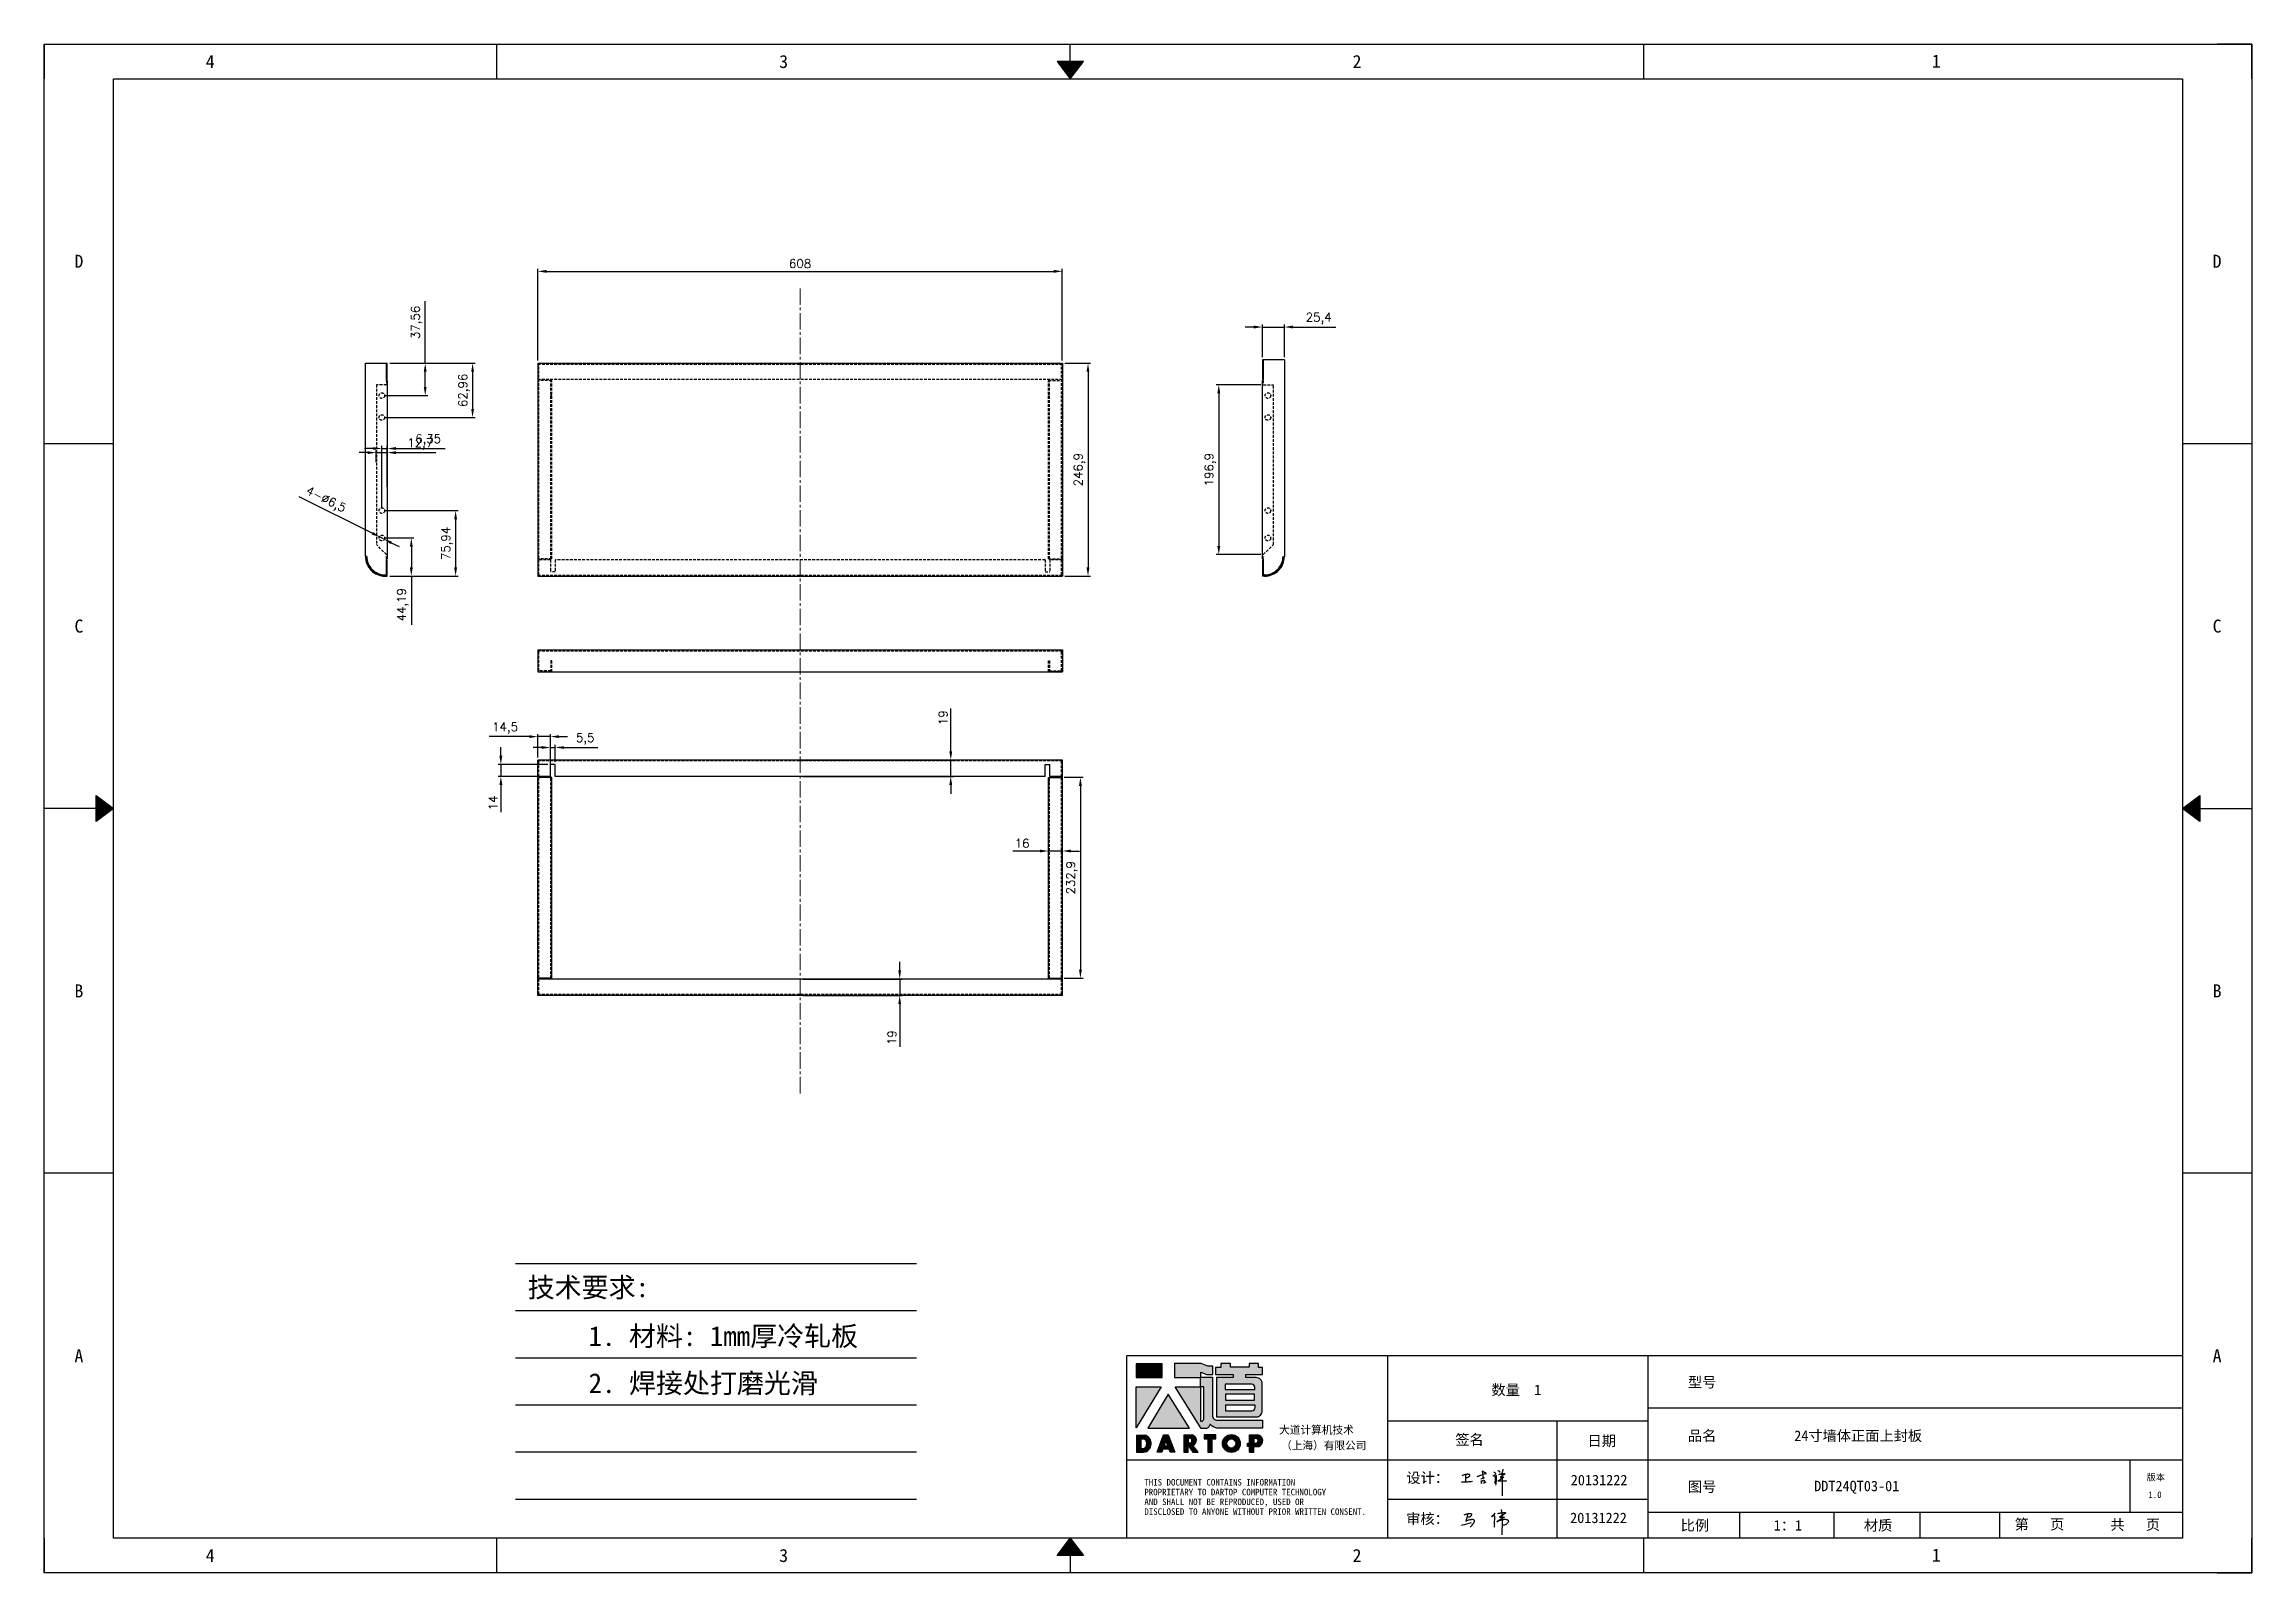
# Model space of a CAD drawing. Header units: millimetres. Extents: x 120943 to 145233, y 4425 to 40233.
# Drawn here: x 124390 to 126949, y 37600 to 39372 of the extents above; entities that cross this region are included whole.
import ezdxf
from ezdxf.enums import TextEntityAlignment as Align

# ---------------------------------------------------------------- set-up
doc = ezdxf.new("R2010")
doc.units = ezdxf.units.MM
for name, pattern in [('CENTER2', [28.575, 19.05, -3.175, 3.175, -3.175]), ('DOT', [0.25, 0, -0.25]), ('HIDDEN2', [4.7625, 3.175, -1.5875])]:
    doc.linetypes.add(name, pattern=pattern)
for name, color, linetype in [('4', 7, 'Continuous'), ('hidden', 3, 'HIDDEN2'), ('print', 30, 'Continuous')]:
    doc.layers.add(name, color=color, linetype=linetype)
doc.layers.add('cen', color=1, linetype='CENTER2', lineweight=9)
doc.layers.add('dim', color=2, linetype='Continuous', lineweight=9)
doc.styles.add('Dartop', font='SIMFANG.TTF')
doc.styles.add('HZ', font='SimSun.ttf')
doc.styles.add('hzHT', font='SIMHEI.TTF')
doc.styles.get("Standard").update_dxf_attribs({"font": 'txt', "bigfont": 'gbcbig.shx'})
doc.dimstyles.new('2-small', dxfattribs={"dimtxt": 10, "dimasz": 10, "dimexe": 3, "dimexo": 3, "dimgap": 4, "dimtad": 1, "dimtxsty": 'Standard', "dimcen": 5, "dimazin": 0, "dimtfac": 1, "dimtmove": 0, "dimatfit": 3, "dimfxl": 1, "dimarcsym": 0})

msp = doc.modelspace()

# ---------------------------------------------------------------- texts
at = {"color": 0}
for s, height, style, p in [('4', 15.108, 'Dartop', (124582.546, 39352.221)), ('3', 15.108, 'Dartop', (125247.299, 39352.221)), ('2', 15.108, 'Dartop', (125912.052, 39352.221)), ('1', 15.108, 'Dartop', (126583.691, 39352.7)), ('D', 15.108, 'Dartop', (124430.297, 39120.565)), ('D', 15.108, 'Dartop', (126909.181, 39120.565)), ('C', 15.108, 'Dartop', (124430.297, 38697.54)), ('C', 15.108, 'Dartop', (126909.181, 38697.54)), ('B', 15.108, 'Dartop', (124430.297, 38274.516)), ('B', 15.108, 'Dartop', (126909.181, 38274.516)), ('A', 15.108, 'Dartop', (124430.297, 37851.491)), ('A', 15.108, 'Dartop', (126909.181, 37851.491)), ('数量  1', 12.0864, 'hzHT', (126096.759, 37811.872)), ('型号', 12.0864, 'hzHT', (126312.171, 37820.747)), ('签名', 12.0864, 'hzHT', (126042.466, 37754.273)), ('日期', 12.0864, 'hzHT', (126195.828, 37752.785)), ('品名', 12.0864, 'hzHT', (126312.171, 37758.701)), ('24寸墙体正面上封板', 12.0864, 'hzHT', (126493.094, 37758.701)), ('20131222', 12.0864, 'hzHT', (126192.726, 37707.346)), ('图号', 12.0864, 'hzHT', (126312.171, 37699.624)), ('DDT24QT03-01', 12.08642, 'hzHT', (126491.404, 37700.412)), ('版本', 7.554, 'hzHT', (126838.095, 37710.573)), ('1.0', 7.554, 'Dartop', (126837.186, 37690.384)), ('20131222', 12.0864, 'hzHT', (126192.007, 37663.491)), ('比例', 12.0864, 'hzHT', (126303.743, 37654.772)), ('1：1', 12.0864, 'hzHT', (126411.624, 37654.772)), ('材质', 12.0864, 'hzHT', (126516.243, 37654.772)), ('第   页', 12.0864, 'hzHT', (126703.211, 37656.026)), ('共   页', 12.0864, 'hzHT', (126814.235, 37655.586)), ('4', 15.108, 'Dartop', (124582.546, 37619.835)), ('3', 15.108, 'Dartop', (125247.299, 37619.835)), ('2', 15.108, 'Dartop', (125912.052, 37619.835)), ('1', 15.108, 'Dartop', (126583.691, 37620.314))]:
    msp.add_text(s, height=height, dxfattribs=dict(at, style=style)).set_placement(p, align=Align.MIDDLE_CENTER)
at = {"style": 'HZ'}
for s, p in [('技术要求:', (125020.927, 37930.77)), ('1. 材料: 1mm厚冷轧板', (125177.405, 37874.284)), ('2. 焊接处打磨光滑         ', (125224.329, 37819.684))]:
    msp.add_text(s, height=22.932, dxfattribs=at).set_placement(p, align=Align.MIDDLE_CENTER)
at = {"color": 0, "style": 'hzHT'}
for s, height, p in [('THIS DOCUMENT CONTAINS INFORMATION', 7.55401, (125665.537, 37700.94)), ('设计：', 12.0864, (125969.249, 37703.916)), ('AND SHALL NOT BE REPRODUCED, USED OR', 7.55401, (125665.537, 37678.278)), ('PROPRIETARY TO DARTOP COMPUTER TECHNOLOGY', 7.55401, (125665.537, 37689.609)), ('DISCLOSED TO ANYONE WITHOUT PRIOR WRITTEN CONSENT.', 7.55401, (125665.537, 37666.947)), ('审核：', 12.0864, (125969.069, 37656.322))]:
    msp.add_text(s, height=height, dxfattribs=at).set_placement(p)
at = {"layer": '4', "color": 0, "style": 'hzHT'}
for s, p in [('大道计算机技术', (125821.775, 37760.94)), ('（上海）有限公司', (125824.056, 37742.873))]:
    msp.add_text(s, height=9.0648, dxfattribs=at).set_placement(p)

# ---------------------------------------------------------------- blocks, each defined once
blk = doc.blocks.new('*U5')
at = {"color": 254, "linetype": 'Continuous', "extrusion": (0, 0, -1)}
for points in [[(-17, 0.333), (-16.812, 0.25), (-17, 0.5)], [(-17, 0.333), (-17.188, 0.25), (-16.812, 0.25)], [(-17, 0.333), (-17, 0.5), (-17.188, 0.25)]]:
    blk.add_solid(points, dxfattribs=at)
blk = doc.blocks.new('*U4')
at = {"color": 254, "linetype": 'Continuous', "extrusion": (0, 0, -1)}
for points in [[(-33.167, 11), (-33, 11), (-33.25, 11.188)], [(-33.167, 11), (-33.25, 11.188), (-33.25, 10.812)], [(-33.167, 11), (-33.25, 10.812), (-33, 11)]]:
    blk.add_solid(points, dxfattribs=at)
blk = doc.blocks.new('*U6')
at = {"color": 254, "linetype": 'Continuous'}
for points in [[(17, 21.667), (17.188, 21.75), (16.812, 21.75)], [(17, 21.667), (16.812, 21.75), (17, 21.5)], [(17, 21.667), (17, 21.5), (17.188, 21.75)]]:
    blk.add_solid(points, dxfattribs=at)
blk = doc.blocks.new('*U3')
at = {"color": 254, "linetype": 'Continuous', "extrusion": (0, 0, -1)}
for points in [[(-0.833, 11), (-0.75, 10.812), (-0.75, 11.188)], [(-0.833, 11), (-0.75, 11.188), (-1, 11)], [(-0.833, 11), (-1, 11), (-0.75, 10.812)]]:
    blk.add_solid(points, dxfattribs=at)
blk = doc.blocks.new('dadao')
for p, q in [((48, 19.2), (44.9, 10.4)), ((44.9, 10.4), (51.2, 10.4)), ((51.2, 10.4), (48, 19.2))]:
    blk.add_line(p, q)
for points in [[(41.8, 121.6), (41.8, 143.7), (-0.4, 143.7), (-0.4, 121.6), (41.8, 121.6)], [(104.8, 122), (104.8, 130.3), (114.1, 126.3), (124.2, 126.3), (124.2, 139.6), (115.9, 139.6), (105.1, 143.9), (61.5, 143.9)], [(61.7, 144), (61.7, 121.3), (103.9, 121.3)], [(113.4, 38.7), (105.1, 38.7), (63, 106.5), (103.9, 106.5), (103.9, 120.9), (103.9, 121.3)], [(109.7, 53.6), (109.7, 106.2), (104.3, 106.2), (104.3, 50.4), (106.6, 50.4)], [(144.6, 94.4), (144.6, 84.8), (192, 84.8), (192, 94.1), (144.9, 94.1)], [(120.2, 45), (119.5, 45), (119.5, 44.6)], [(0, 28), (0, 0), (11.8, 0)], [(0.1, 28), (14, 28)], [(7.1, 21.8), (7.1, 6.1), (12, 6.1)], [(7.1, 21.8), (11.4, 21.8)], [(76.8, 28.2), (76.8, 0), (84.1, 0), (84.1, 11.1), (91.6, -0.1), (100.3, -0.1), (91.7, 11.1)], [(76.8, 28.2), (90.6, 28.2)], [(84, 22.7), (84, 15.3), (87.2, 15.3)], [(84, 22.7), (87.3, 22.7)], [(183.7, 0), (183.7, 9.6), (180.6, 9.6), (180.6, 14.9), (183.8, 14.9), (183.8, 28.1), (196.1, 28.1), (196.5, 28.1)], [(183.7, 0), (190.9, 0), (190.9, 9.6), (198.8, 9.6)], [(194.9, 22.3), (190.8, 22.3), (190.8, 15), (194.4, 15)]]:
    blk.add_lwpolyline(points)
blk.add_lwpolyline([(137.1, 144.2), (137.1, 137.9), (128.3, 137.9), (128.3, 126.5), (157.3, 126.5), (157.3, 121.5), (130.3, 121.5), (130.3, 57.5), (194.4, 57.5, 0.414214), (204.4, 67.5), (204.4, 111.3, 0.414214), (194.4, 121.3), (177.5, 121.3), (177.5, 126.3), (204.7, 126.3), (204.7, 137.7), (198.2, 137.7), (198.2, 143.9), (183.3, 143.9), (183.3, 138), (153, 138), (153, 144.2), (137.1, 144.2)], format="xyb", close=True)
for points in [[(104.8, 122), (123.4, 122), (123.4, 60, 0.414214), (131.4, 52), (204.8, 52), (204.8, 39.1), (131.7, 39.1)], [(144.3, 110.8), (144.3, 101.8), (192.3, 101.8), (192.3, 105.5, 0.414214), (187.3, 110.5), (144.3, 110.5)], [(144.6, 77), (144.6, 67.5), (187.6, 67.5, 0.414214), (192.6, 72.5), (192.6, 76.4), (144.6, 76.4)]]:
    blk.add_lwpolyline(points, format="xyb")
for points in [[(-0.3, 106.2), (40.4, 106.2), (-0.3, 39.7), (-0.3, 106.2)], [(51.7, 94.1), (18.4, 39.3), (86.2, 39.3)], [(43.8, 28.2), (51.8, 28.2), (62.6, -0.1), (55, -0.1), (53.2, 5), (42.9, 5), (41.1, 0), (33.6, 0)], [(110, 28.1), (110, 21.9), (116, 21.9), (116, -0.1), (123.2, -0.1), (123.2, 22), (129.2, 22), (129.2, 28.1), (110, 28.1)]]:
    blk.add_lwpolyline(points, close=True)
for radius in [14.5, 7.44]:
    blk.add_circle((154.2, 14.2), radius)
for centre, radius, start, end in [((99.2, 60.7), 12.6, 305.6399, 325.969), ((111.6, 46.7), 8.19, 282.9811, 347.6627), ((136, 61.7), 22.9, 226.7358, 259.3209), ((8.5, 13.9), 8.49, 294.2143, 69.7177), ((9.6, 14.2), 14.4, 278.6604, 72.3203), ((86.4, 19), 3.8, 282.527, 76.7196), ((88.6, 19.4), 8.95, 290.6073, 77.2124), ((193.7, 18.7), 3.8, 280.9891, 72.5513), ((195.7, 18.6), 9.51, 288.8959, 85.2442)]:
    blk.add_arc(centre, radius, start, end)
blk = doc.blocks.new('h')
for p, q in [((20768.1, -2360.9), (20773, -2359.1)), ((20769.5, -2366.9), (20769.8, -2370.6)), ((20769.8, -2370.6), (20770.9, -2378)), ((20770.9, -2378), (20771.5, -2370.6)), ((20772.4, -2369.3), (20774.9, -2367.8)), ((20773, -2359.1), (20784.1, -2355.2)), ((20773.3, -2331.8), (20775.3, -2338.7)), ((20789.1, -2340.9), (20773.5, -2331.9)), ((20775.3, -2338.7), (20775.6, -2351.2)), ((20775.6, -2351.2), (20775.5, -2357.3)), ((20782.2, -2369.2), (20780, -2377.1)), ((20780, -2377.1), (20788.3, -2371.3)), ((20780.1, -2366.4), (20780.8, -2366.4)), ((20781.9, -2367.4), (20782.2, -2369.2)), ((20845.7, -2343.5), (20848.4, -2353)), ((20848.9, -2370.3), (20847.9, -2424)), ((20848.4, -2353), (20848.9, -2370.3))]:
    blk.add_line(p, q)
for points in [[(20696.6, -2372.4, 0.002073), (20710.6, -2371.9, 0.016137), (20719.6, -2371.3, 0.008314), (20736.9, -2369.3)], [(20699.1, -2348.2, -0.029745), (20704.6, -2345.4, -0.046842), (20708.4, -2344.2, -0.00919), (20714.3, -2343, -0.018517), (20717.2, -2342.5, -0.037841), (20720.3, -2342.4, -0.039541), (20723.2, -2342.8, -0.149785), (20726, -2344.3, -0.204935), (20726.9, -2346.6, -0.074872), (20726.5, -2348.3, -0.061615), (20725.6, -2350.3, -0.034204), (20723.8, -2352.6, -0.045776), (20722.3, -2354.1, -0.054985), (20720.4, -2355.3, -0.036348), (20717.3, -2356.5, -0.067752), (20715.7, -2356.8, -0.043553), (20713.2, -2356.7)], [(20755, -2351.9, -0.024077), (20759.9, -2350.1, -0.013147), (20768.7, -2346.5, -0.00522), (20775.4, -2344.1, -0.018517), (20777.3, -2343.4, -0.008274), (20786.3, -2341, -0.039541), (20788.3, -2340.8, -0.079216), (20789.4, -2341, -0.204935)], [(20813.5, -2350.1, 0.007348), (20815.9, -2348.7, 0.008421), (20818, -2347.3, 0.009459), (20819.7, -2346.2, -0.016325), (20820.7, -2345.5, -0.173771), (20821.8, -2345.3, -0.085159), (20823.9, -2346, -0.125883), (20826, -2347.9, -0.160659), (20826.6, -2350.1, -0.010447), (20826.5, -2352.3, -0.008247), (20826.2, -2355.1, -0.002698), (20825.3, -2374, 0.001562), (20823.9, -2383.7, 0.016137)], [(20816.8, -2335, -0.053561), (20819.6, -2336.1, -0.075272), (20821.3, -2337.3, -0.005295), (20822.5, -2338.5, -0.009337), (20823.1, -2339.1, -0.026146), (20823.7, -2339.8, -0.016644), (20824.5, -2340.9)], [(20832.1, -2329.2, -0.053561), (20834.9, -2330.3, -0.075272), (20836.7, -2331.5, -0.005295), (20837.8, -2332.6, -0.009337), (20838.5, -2333.3, -0.026146), (20839, -2334, -0.016644), (20839.8, -2335.1)], [(20836, -2343.7, -0.02797), (20842.1, -2342.6, -0.048868), (20845.6, -2342.2, -0.00919), (20851.1, -2341.4, -0.018517), (20853.9, -2341.1, -0.037841), (20856.7, -2341.2, -0.039541), (20859.4, -2341.6, -0.018282), (20840.6, -2354.7, -0.000937)], [(20847.6, -2340.2, 0.021784), (20849.6, -2335.9, 0.028296), (20850.8, -2332.4, 0.008136), (20851.9, -2328.2, 0.028913), (20852.2, -2327, 0.08193), (20852.1, -2325.9, 0.075058), (20851.7, -2324.7, 0.275043)]]:
    blk.add_lwpolyline(points, format="xyb")
for points in [[(20711.3, -2343.5), (20711.3, -2343.5), (20711.5, -2355.8), (20710.7, -2368), (20710.6, -2371.9)], [(20821.5, -2350.6), (20822.4, -2359.2), (20822.2, -2364.9), (20821.7, -2369), (20821.3, -2376.3), (20823.6, -2368.5), (20827.2, -2366.3), (20829.5, -2366.3)], [(20840.6, -2354.7), (20850, -2354.7), (20855, -2354.3), (20845.9, -2361.1), (20840.5, -2364), (20833, -2367.5), (20863.2, -2367.4), (20865.9, -2367.3)]]:
    blk.add_lwpolyline(points)
for centre, radius, start, end in [((20773.7, -2371.2), 2.3, 121.9907, 163.60158), ((20787.5, -2406), 40.3, 100.61827, 108.24823), ((20780.8, -2367.6), 1.15, 9.4675, 90)]:
    blk.add_arc(centre, radius, start, end)
blk = doc.blocks.new('*D91')
at = {"layer": 'Defpoints', "color": 0}
for p in [(125570.4, 39108.9), (124962.4, 39002.4, 72.7), (125570.4, 39002.4, 68.2)]:
    blk.add_point(p, dxfattribs=at)
at = {"layer": 'dim', "color": 0, "lineweight": -2}
for p, q in [((124962.4, 39005.4), (124962.4, 39111.9)), ((124972.4, 39108.9), (125560.4, 39108.9)), ((125570.4, 39005.4), (125570.4, 39111.9))]:
    blk.add_line(p, q, dxfattribs=at)
at = {"layer": 'dim', "color": 0}
for points in [[(124972.4, 39110.6), (124972.4, 39107.2), (124962.4, 39108.9)], [(125560.4, 39110.6), (125560.4, 39107.2), (125570.4, 39108.9)]]:
    blk.add_solid(points, dxfattribs=at)
at = {"layer": 'dim', "color": 0, "insert": (125266.4, 39117.9), "char_height": 10, "attachment_point": 5}
blk.add_mtext('608', dxfattribs=at)
blk = doc.blocks.new('*D92')
at = {"layer": 'Defpoints', "color": 0}
for p in [(125570.4, 39002.4, 68.2), (125570.4, 38755.5, 13.9), (125600.2, 38755.5)]:
    blk.add_point(p, dxfattribs=at)
at = {"layer": 'dim', "color": 0, "lineweight": -2}
for p, q in [((125573.4, 39002.4), (125603.2, 39002.4)), ((125600.2, 38992.4), (125600.2, 38765.5)), ((125573.4, 38755.5), (125603.2, 38755.5))]:
    blk.add_line(p, q, dxfattribs=at)
at = {"layer": 'dim', "color": 0}
for points in [[(125598.5, 38992.4), (125601.8, 38992.4), (125600.2, 39002.4)], [(125598.5, 38765.5), (125601.8, 38765.5), (125600.2, 38755.5)]]:
    blk.add_solid(points, dxfattribs=at)
at = {"layer": 'dim', "color": 0, "insert": (125590.3, 38878.9), "char_height": 10, "attachment_point": 5, "rotation": 90}
blk.add_mtext('246,9', dxfattribs=at)
blk = doc.blocks.new('*D93')
at = {"layer": 'Defpoints', "color": 0}
for p in [(124962.4, 38569.4), (124962.4, 38542.2, 45.6), (124976.9, 38523.2, 12.5)]:
    blk.add_point(p, dxfattribs=at)
at = {"layer": 'dim', "color": 0, "lineweight": -2}
for p, q in [((124962.4, 38545.2), (124962.4, 38572.4)), ((124976.9, 38526.2), (124976.9, 38572.4)), ((124952.4, 38569.4), (124906.1, 38569.4)), ((124976.9, 38569.4), (124962.4, 38569.4)), ((124986.9, 38569.4), (124996.9, 38569.4))]:
    blk.add_line(p, q, dxfattribs=at)
at = {"layer": 'dim', "color": 0}
for points in [[(124952.4, 38571), (124952.4, 38567.7), (124962.4, 38569.4)], [(124986.9, 38571), (124986.9, 38567.7), (124976.9, 38569.4)]]:
    blk.add_solid(points, dxfattribs=at)
at = {"layer": 'dim', "color": 0, "insert": (124924.3, 38579.2), "char_height": 10, "attachment_point": 5}
blk.add_mtext('14,5', dxfattribs=at)
blk = doc.blocks.new('*D94')
at = {"layer": 'Defpoints', "color": 0}
for p in [(124919.5, 38523.2), (124976.9, 38537.2, 6.9), (124976.9, 38523.2, 12.5)]:
    blk.add_point(p, dxfattribs=at)
at = {"layer": 'dim', "color": 0, "lineweight": -2}
for p, q in [((124919.5, 38547.2), (124919.5, 38557.2)), ((124973.9, 38537.2), (124916.5, 38537.2)), ((124973.9, 38523.2), (124916.5, 38523.2)), ((124919.5, 38537.2), (124919.5, 38523.2)), ((124919.5, 38513.2), (124919.5, 38481.8))]:
    blk.add_line(p, q, dxfattribs=at)
at = {"layer": 'dim', "color": 0}
for points in [[(124917.8, 38547.2), (124921.2, 38547.2), (124919.5, 38537.2)], [(124917.8, 38513.2), (124921.2, 38513.2), (124919.5, 38523.2)]]:
    blk.add_solid(points, dxfattribs=at)
at = {"layer": 'dim', "color": 0, "insert": (124910.5, 38492.5), "char_height": 10, "attachment_point": 5, "rotation": 90}
blk.add_mtext('14', dxfattribs=at)
blk = doc.blocks.new('*D95')
at = {"layer": 'Defpoints', "color": 0}
for p in [(124982.4, 38556.8), (124976.9, 38537.2, 6.9), (124982.4, 38537.2, 7.1)]:
    blk.add_point(p, dxfattribs=at)
at = {"layer": 'dim', "color": 0, "lineweight": -2}
for p, q in [((124966.9, 38556.8), (124956.9, 38556.8)), ((124976.9, 38540.2), (124976.9, 38559.8)), ((124976.9, 38556.8), (124982.4, 38556.8)), ((124982.4, 38540.2), (124982.4, 38559.8)), ((124992.4, 38556.8), (125032.1, 38556.8))]:
    blk.add_line(p, q, dxfattribs=at)
at = {"layer": 'dim', "color": 0}
for points in [[(124966.9, 38558.4), (124966.9, 38555.1), (124976.9, 38556.8)], [(124992.4, 38558.4), (124992.4, 38555.1), (124982.4, 38556.8)]]:
    blk.add_solid(points, dxfattribs=at)
at = {"layer": 'dim', "color": 0, "insert": (125017.3, 38566.6), "char_height": 10, "attachment_point": 5}
blk.add_mtext('5,5', dxfattribs=at)
blk = doc.blocks.new('*D96')
at = {"layer": 'Defpoints', "color": 0}
for p in [(125569.4, 38522.2, 50), (125569.4, 38289.3, 50), (125591.4, 38289.3)]:
    blk.add_point(p, dxfattribs=at)
at = {"layer": 'dim', "color": 0, "lineweight": -2}
for p, q in [((125572.4, 38522.2), (125594.4, 38522.2)), ((125591.4, 38512.2), (125591.4, 38299.3)), ((125572.4, 38289.3), (125594.4, 38289.3))]:
    blk.add_line(p, q, dxfattribs=at)
at = {"layer": 'dim', "color": 0}
for points in [[(125589.7, 38512.2), (125593.1, 38512.2), (125591.4, 38522.2)], [(125589.7, 38299.3), (125593.1, 38299.3), (125591.4, 38289.3)]]:
    blk.add_solid(points, dxfattribs=at)
at = {"layer": 'dim', "color": 0, "insert": (125581.6, 38405.7), "char_height": 10, "attachment_point": 5, "rotation": 90}
blk.add_mtext('232,9', dxfattribs=at)
blk = doc.blocks.new('*D97')
at = {"layer": 'Defpoints', "color": 0}
for p in [(125554.4, 38436.7), (125554.4, 38405.7, 50), (125570.4, 38405.7, 45.6)]:
    blk.add_point(p, dxfattribs=at)
at = {"layer": 'dim', "color": 0, "lineweight": -2}
for p, q in [((125544.4, 38436.7), (125513.1, 38436.7)), ((125554.4, 38408.7), (125554.4, 38439.7)), ((125570.4, 38436.7), (125554.4, 38436.7)), ((125570.4, 38408.7), (125570.4, 38439.7)), ((125580.4, 38436.7), (125590.4, 38436.7))]:
    blk.add_line(p, q, dxfattribs=at)
at = {"layer": 'dim', "color": 0}
for points in [[(125544.4, 38438.4), (125544.4, 38435.1), (125554.4, 38436.7)], [(125580.4, 38438.4), (125580.4, 38435.1), (125570.4, 38436.7)]]:
    blk.add_solid(points, dxfattribs=at)
at = {"layer": 'dim', "color": 0, "insert": (125523.8, 38445.7), "char_height": 10, "attachment_point": 5}
blk.add_mtext('16', dxfattribs=at)
blk = doc.blocks.new('*D98')
at = {"layer": 'Defpoints', "color": 0}
for p in [(125266.4, 38288.3, 29), (125266.4, 38269.3, 28.9), (125381.9, 38269.3)]:
    blk.add_point(p, dxfattribs=at)
at = {"layer": 'dim', "color": 0, "lineweight": -2}
for p, q in [((125381.9, 38298.3), (125381.9, 38308.3)), ((125269.4, 38288.3), (125384.9, 38288.3)), ((125269.4, 38269.3), (125384.9, 38269.3)), ((125381.9, 38288.3), (125381.9, 38269.3)), ((125381.9, 38259.3), (125381.9, 38209.6))]:
    blk.add_line(p, q, dxfattribs=at)
at = {"layer": 'dim', "color": 0}
for points in [[(125380.2, 38298.3), (125383.5, 38298.3), (125381.9, 38288.3)], [(125380.2, 38259.3), (125383.5, 38259.3), (125381.9, 38269.3)]]:
    blk.add_solid(points, dxfattribs=at)
at = {"layer": 'dim', "color": 0, "insert": (125372.9, 38220.3), "char_height": 10, "attachment_point": 5, "rotation": 90}
blk.add_mtext('19', dxfattribs=at)
blk = doc.blocks.new('*D99')
at = {"layer": 'Defpoints', "color": 0}
for p in [(125266.4, 38542.2, 28.8), (125266.4, 38523.2, 29), (125441.1, 38542.2)]:
    blk.add_point(p, dxfattribs=at)
at = {"layer": 'dim', "color": 0, "lineweight": -2}
for p, q in [((125441.1, 38552.2), (125441.1, 38601.8)), ((125269.4, 38542.2), (125444.1, 38542.2)), ((125269.4, 38523.2), (125444.1, 38523.2)), ((125441.1, 38523.2), (125441.1, 38542.2)), ((125441.1, 38513.2), (125441.1, 38503.2))]:
    blk.add_line(p, q, dxfattribs=at)
at = {"layer": 'dim', "color": 0}
for points in [[(125439.4, 38552.2), (125442.7, 38552.2), (125441.1, 38542.2)], [(125439.4, 38513.2), (125442.7, 38513.2), (125441.1, 38523.2)]]:
    blk.add_solid(points, dxfattribs=at)
at = {"layer": 'dim', "color": 0, "insert": (125432.1, 38591.2), "char_height": 10, "attachment_point": 5, "rotation": 90}
blk.add_mtext('19', dxfattribs=at)
blk = doc.blocks.new('*D312')
at = {"layer": 'Defpoints', "color": 0}
for p in [(125827.8, 39044.3), (125802.4, 39006.4, 78.2), (125827.8, 39006.4, 78.2)]:
    blk.add_point(p, dxfattribs=at)
at = {"layer": 'dim', "color": 0, "lineweight": -2}
for p, q in [((125792.4, 39044.3), (125782.4, 39044.3)), ((125802.4, 39009.4), (125802.4, 39047.3)), ((125802.4, 39044.3), (125827.8, 39044.3)), ((125827.8, 39009.4), (125827.8, 39047.3)), ((125837.8, 39044.3), (125887.5, 39044.3))]:
    blk.add_line(p, q, dxfattribs=at)
at = {"layer": 'dim', "color": 0}
for points in [[(125792.4, 39046), (125792.4, 39042.7), (125802.4, 39044.3)], [(125837.8, 39046), (125837.8, 39042.7), (125827.8, 39044.3)]]:
    blk.add_solid(points, dxfattribs=at)
at = {"layer": 'dim', "color": 0, "insert": (125867.6, 39054.2), "char_height": 10, "attachment_point": 5}
blk.add_mtext('25,4', dxfattribs=at)
blk = doc.blocks.new('*D313')
at = {"layer": 'Defpoints', "color": 0}
for p in [(125803.4, 38977.4, 78.2), (125751.8, 38780.5), (125803.4, 38780.5, 78.2)]:
    blk.add_point(p, dxfattribs=at)
at = {"layer": 'dim', "color": 0, "lineweight": -2}
for p, q in [((125800.4, 38977.4), (125748.8, 38977.4)), ((125751.8, 38967.4), (125751.8, 38790.5)), ((125800.4, 38780.5), (125748.8, 38780.5))]:
    blk.add_line(p, q, dxfattribs=at)
at = {"layer": 'dim', "color": 0}
for points in [[(125750.1, 38967.4), (125753.5, 38967.4), (125751.8, 38977.4)], [(125750.1, 38790.5), (125753.5, 38790.5), (125751.8, 38780.5)]]:
    blk.add_solid(points, dxfattribs=at)
at = {"layer": 'dim', "color": 0, "insert": (125742, 38878.9), "char_height": 10, "attachment_point": 5, "rotation": 90}
blk.add_mtext('196,9', dxfattribs=at)
blk = doc.blocks.new('*D314')
at = {"layer": 'Defpoints', "color": 0}
for p in [(124781.5, 38799.7, 78.2), (124787.8, 38755.5, 78.2), (124815.7, 38755.5)]:
    blk.add_point(p, dxfattribs=at)
at = {"layer": 'dim', "color": 0, "lineweight": -2}
for p, q in [((124784.5, 38799.7), (124818.7, 38799.7)), ((124815.7, 38789.7), (124815.7, 38765.5)), ((124790.8, 38755.5), (124818.7, 38755.5)), ((124815.7, 38755.5), (124815.7, 38699.1))]:
    blk.add_line(p, q, dxfattribs=at)
at = {"layer": 'dim', "color": 0}
for points in [[(124814, 38789.7), (124817.3, 38789.7), (124815.7, 38799.7)], [(124814, 38765.5), (124817.3, 38765.5), (124815.7, 38755.5)]]:
    blk.add_solid(points, dxfattribs=at)
at = {"layer": 'dim', "color": 0, "insert": (124805.8, 38722.3), "char_height": 10, "attachment_point": 5, "rotation": 90}
blk.add_mtext('44,19', dxfattribs=at)
blk = doc.blocks.new('*D315')
at = {"layer": 'Defpoints', "color": 0}
for p in [(124781.5, 38831.4, 78.2), (124787.8, 38755.5, 78.2), (124867, 38755.5)]:
    blk.add_point(p, dxfattribs=at)
at = {"layer": 'dim', "color": 0, "lineweight": -2}
for p, q in [((124784.5, 38831.4), (124870, 38831.4)), ((124867, 38821.4), (124867, 38765.5)), ((124790.8, 38755.5), (124870, 38755.5))]:
    blk.add_line(p, q, dxfattribs=at)
at = {"layer": 'dim', "color": 0}
for points in [[(124865.4, 38821.4), (124868.7, 38821.4), (124867, 38831.4)], [(124865.4, 38765.5), (124868.7, 38765.5), (124867, 38755.5)]]:
    blk.add_solid(points, dxfattribs=at)
at = {"layer": 'dim', "color": 0, "insert": (124857.2, 38793.4), "char_height": 10, "attachment_point": 5, "rotation": 90}
blk.add_mtext('75,94', dxfattribs=at)
blk = doc.blocks.new('*D316')
at = {"layer": 'Defpoints', "color": 0}
for p in [(124787.8, 39002.4, 78.2), (124781.5, 38964.8, 78.2), (124831.8, 38964.8)]:
    blk.add_point(p, dxfattribs=at)
at = {"layer": 'dim', "color": 0, "lineweight": -2}
for p, q in [((124831.8, 39002.4), (124831.8, 39074.5)), ((124790.8, 39002.4), (124834.8, 39002.4)), ((124831.8, 38974.8), (124831.8, 38992.4)), ((124784.5, 38964.8), (124834.8, 38964.8))]:
    blk.add_line(p, q, dxfattribs=at)
at = {"layer": 'dim', "color": 0}
for points in [[(124830.1, 38992.4), (124833.4, 38992.4), (124831.8, 39002.4)], [(124830.1, 38974.8), (124833.4, 38974.8), (124831.8, 38964.8)]]:
    blk.add_solid(points, dxfattribs=at)
at = {"layer": 'dim', "color": 0, "insert": (124821.9, 39049.7), "char_height": 10, "attachment_point": 5, "rotation": 90}
blk.add_mtext('37,56', dxfattribs=at)
blk = doc.blocks.new('*D317')
at = {"layer": 'Defpoints', "color": 0}
for p in [(124787.8, 39002.4, 78.2), (124781.5, 38939.4, 78.2), (124886.7, 38939.4)]:
    blk.add_point(p, dxfattribs=at)
at = {"layer": 'dim', "color": 0, "lineweight": -2}
for p, q in [((124790.8, 39002.4), (124889.7, 39002.4)), ((124886.7, 38992.4), (124886.7, 38949.4)), ((124784.5, 38939.4), (124889.7, 38939.4))]:
    blk.add_line(p, q, dxfattribs=at)
at = {"layer": 'dim', "color": 0}
for points in [[(124885.1, 38992.4), (124888.4, 38992.4), (124886.7, 39002.4)], [(124885.1, 38949.4), (124888.4, 38949.4), (124886.7, 38939.4)]]:
    blk.add_solid(points, dxfattribs=at)
at = {"layer": 'dim', "color": 0, "insert": (124876.9, 38970.9), "char_height": 10, "attachment_point": 5, "rotation": 90}
blk.add_mtext('62,96', dxfattribs=at)
blk = doc.blocks.new('*D318')
at = {"layer": 'Defpoints', "color": 0}
for p in [(124787.8, 38903.5), (124787.8, 38878.9, 78.2), (124781.5, 38831.4, 78.2)]:
    blk.add_point(p, dxfattribs=at)
at = {"layer": 'dim', "color": 0, "lineweight": -2}
for p, q in [((124781.5, 38834.4), (124781.5, 38906.5)), ((124787.8, 38881.9), (124787.8, 38906.5)), ((124771.5, 38903.5), (124761.5, 38903.5)), ((124781.5, 38903.5), (124787.8, 38903.5)), ((124797.8, 38903.5), (124855, 38903.5))]:
    blk.add_line(p, q, dxfattribs=at)
at = {"layer": 'dim', "color": 0}
for points in [[(124771.5, 38905.1), (124771.5, 38901.8), (124781.5, 38903.5)], [(124797.8, 38905.1), (124797.8, 38901.8), (124787.8, 38903.5)]]:
    blk.add_solid(points, dxfattribs=at)
at = {"layer": 'dim', "color": 0, "insert": (124835.2, 38913.3), "char_height": 10, "attachment_point": 5}
blk.add_mtext('6,35', dxfattribs=at)
blk = doc.blocks.new('*D319')
at = {"layer": 'Defpoints', "color": 0}
for p in [(124775.1, 38884.8, 78.2), (124787.8, 38898.7), (124787.8, 38856)]:
    blk.add_point(p, dxfattribs=at)
at = {"layer": 'dim', "color": 0, "lineweight": -2}
for p, q in [((124765.1, 38898.7), (124755.1, 38898.7)), ((124775.1, 38887.8), (124775.1, 38901.7)), ((124775.1, 38898.7), (124787.8, 38898.7)), ((124787.8, 38859), (124787.8, 38901.7)), ((124797.8, 38898.7), (124844.2, 38898.7))]:
    blk.add_line(p, q, dxfattribs=at)
at = {"layer": 'dim', "color": 0}
for points in [[(124765.1, 38900.3), (124765.1, 38897), (124775.1, 38898.7)], [(124797.8, 38900.3), (124797.8, 38897), (124787.8, 38898.7)]]:
    blk.add_solid(points, dxfattribs=at)
at = {"layer": 'dim', "color": 0, "insert": (124826, 38908.5), "char_height": 10, "attachment_point": 5}
blk.add_mtext('12,7', dxfattribs=at)
blk = doc.blocks.new('*D320')
at = {"layer": 'Defpoints', "color": 0}
for p in [(124779.4, 38800.7), (124783.5, 38798.6, 4.6)]:
    blk.add_point(p, dxfattribs=at)
at = {"layer": 'dim', "color": 0, "lineweight": -2}
for p, q in [((124685.2, 38848), (124770.5, 38805.2)), ((124783.5, 38798.6), (124779.4, 38800.7)), ((124792.5, 38794.1), (124801.4, 38789.7))]:
    blk.add_line(p, q, dxfattribs=at)
at = {"layer": 'dim', "color": 0}
for points in [[(124771.3, 38806.7), (124769.8, 38803.7), (124779.4, 38800.7)], [(124793.2, 38795.6), (124791.7, 38792.6), (124783.5, 38798.6)]]:
    blk.add_solid(points, dxfattribs=at)
at = {"layer": 'dim', "color": 0, "insert": (124716.3, 38843.4), "char_height": 10, "attachment_point": 5, "rotation": 333.3303}
blk.add_mtext('4-∅6,5', dxfattribs=at)

# ---------------------------------------------------------------- dimensions: what is measured, and where the dimension line sits
at = {"layer": 'dim'}
for base, p1, p2, picture, middle in [((125570.423, 39108.891), (124962.423, 39002.367, 72.715), (125570.423, 39002.367, 68.157), '*D91', (125266.423, 39117.891)), ((124787.846, 38898.671), (124775.146, 38884.767, 78.203), (124787.846, 38855.957), '*D319', (124826.012, 38908.505)), ((124962.423, 38569.351), (124976.923, 38523.16, 12.507), (124962.423, 38542.16, 45.609), '*D93', (124924.256, 38579.184)), ((124982.423, 38556.779), (124976.923, 38537.16, 6.906), (124982.423, 38537.16, 7.086), '*D95', (125017.256, 38566.612)), ((125554.423, 38436.72), (125570.423, 38405.71, 45.609), (125554.423, 38405.71, 50.014), '*D97', (125523.756, 38445.72))]:
    dim = msp.add_linear_dim(base=base, p1=p1, p2=p2, dimstyle='2-small', override={"dimpost": '\\X'}, dxfattribs=at)
    dim.commit()
    dim.dimension.update_dxf_attribs({"geometry": picture, "text_midpoint": middle})
for base, p1, p2, angle, picture, middle in [((124831.756, 38964.807), (124787.846, 39002.367, 78.203), (124781.496, 38964.807, 78.203), 270, '*D316', (124831.756, 39049.701)), ((125441.052, 38542.16), (125266.423, 38523.16, 28.96), (125266.423, 38542.16, 28.831), 90, '*D99', (125441.052, 38591.16)), ((125381.86, 38269.26), (125266.423, 38288.26, 29.047), (125266.423, 38269.26, 28.919), 90, '*D98', (125381.86, 38220.26))]:
    dim = msp.add_linear_dim(base=base, p1=p1, p2=p2, angle=angle, dimstyle='2-small', override={"dimpost": '\\X'}, dxfattribs=at)
    dim.commit()
    dim.dimension.update_dxf_attribs({"geometry": picture, "text_midpoint": middle, "dimtype": 160})
for base, p1, p2, picture, middle in [((125827.804, 39044.346), (125802.404, 39006.367, 78.203), (125827.804, 39006.367, 78.203), '*D312', (125867.637, 39044.346)), ((124787.846, 38903.467), (124781.496, 38831.407, 78.203), (124787.846, 38878.917, 78.203), '*D318', (124835.179, 38903.467))]:
    dim = msp.add_linear_dim(base=base, p1=p1, p2=p2, dimstyle='2-small', override={"dimpost": '\\X'}, dxfattribs=at)
    dim.commit()
    dim.dimension.update_dxf_attribs({"geometry": picture, "text_midpoint": middle, "dimtype": 160})
for base, p1, p2, angle, picture, middle in [((124886.75, 38939.407), (124787.846, 39002.367, 78.203), (124781.496, 38939.407, 78.203), 270, '*D317', (124876.917, 38970.887)), ((125600.159, 38755.467), (125570.423, 39002.367, 68.157), (125570.423, 38755.467, 13.91), 90, '*D92', (125590.325, 38878.917)), ((125751.792, 38780.467), (125803.404, 38977.367, 78.203), (125803.404, 38780.467, 78.203), 90, '*D313', (125741.958, 38878.917)), ((124867.021, 38755.467), (124781.496, 38831.407, 78.203), (124787.846, 38755.467, 78.203), 270, '*D315', (124857.188, 38793.437)), ((124815.671, 38755.467), (124781.496, 38799.657, 78.203), (124787.846, 38755.467, 78.203), 270, '*D314', (124805.837, 38722.301)), ((124919.502, 38523.16), (124976.923, 38537.16, 6.906), (124976.923, 38523.16, 12.507), 90, '*D94', (124910.502, 38492.493)), ((125591.414, 38289.26), (125569.423, 38522.16, 50.014), (125569.423, 38289.26, 50.014), 90, '*D96', (125581.58, 38405.71))]:
    dim = msp.add_linear_dim(base=base, p1=p1, p2=p2, angle=angle, dimstyle='2-small', override={"dimpost": '\\X'}, dxfattribs=at)
    dim.commit()
    dim.dimension.update_dxf_attribs({"geometry": picture, "text_midpoint": middle})
dim = msp.add_diameter_dim_2p(p1=(124783.546, 38798.628, 80.506), p2=(124779.446, 38800.687, 75.901), text='4-<>', dimstyle='2-small', override={"dimpost": '\\X'}, dxfattribs=at)
dim.commit()
dim.dimension.update_dxf_attribs({"geometry": '*D320', "text_midpoint": (124711.869, 38834.63, 75.901), "dimtype": 163})

# ---------------------------------------------------------------- hatches: boundary and pattern name
for points in [[(125686.105, 37842.135), (125655.97, 37842.135), (125655.97, 37826.391), (125686.105, 37826.391)], [(125685.135, 37815.375), (125656.051, 37815.375), (125656.051, 37767.888)], [(125693.197, 37806.757), (125669.422, 37767.572), (125717.834, 37767.572)], [(125748.573, 37759.555), (125734.815, 37759.555), (125734.815, 37755.19), (125739.108, 37755.19), (125739.108, 37739.46), (125744.247, 37739.46), (125744.247, 37755.2), (125748.573, 37755.2)]]:
    msp.add_hatch(color=0).paths.add_polyline_path(points)
h = msp.add_hatch(color=0)
h.paths.add_polyline_path([(125731.139, 37832.566), (125737.79, 37829.693), (125744.98, 37829.693), (125744.98, 37839.21), (125739.048, 37839.21), (125731.319, 37842.262), (125700.344, 37842.262), (125700.344, 37826.167), (125730.482, 37826.167), (125730.482, 37825.842), (125730.482, 37815.555), (125701.257, 37815.555), (125731.317, 37767.179), (125737.269, 37767.179, 0.27937482), (125741.615, 37771.404), (125741.615, 37771.627), (125742.139, 37771.627, 0.14314537), (125750.334, 37767.457), (125802.568, 37767.457), (125802.568, 37776.632), (125750.112, 37776.632, -0.41421356), (125744.398, 37782.345), (125744.398, 37826.676), (125731.139, 37826.676)])
h.paths.add_polyline_path([(125730.786, 37815.349), (125734.615, 37815.349), (125734.615, 37777.802, -0.08893574), (125732.396, 37775.52), (125730.772, 37775.52)], flags=16)
h = msp.add_hatch(color=0)
h.paths.add_polyline_path([(125802.478, 37837.877), (125797.831, 37837.877), (125797.831, 37842.299), (125787.208, 37842.299), (125787.208, 37838.098), (125765.521, 37838.098), (125765.521, 37842.52), (125754.162, 37842.52), (125754.162, 37838.017), (125747.886, 37838.017), (125747.886, 37829.866), (125768.597, 37829.866), (125768.597, 37826.261), (125749.298, 37826.261), (125749.298, 37780.622), (125795.115, 37780.622, 0.41421356), (125802.257, 37787.764), (125802.257, 37819.019, 0.41421356), (125795.115, 37826.161), (125783.003, 37826.161), (125783.003, 37829.698), (125802.478, 37829.698)])
h.paths.add_polyline_path([(125790.055, 37818.424, -0.41421356), (125793.626, 37814.853), (125793.626, 37812.234), (125759.324, 37812.234), (125759.324, 37818.424)], flags=16)
h.paths.add_polyline_path([(125793.404, 37806.707), (125793.404, 37800.075), (125759.545, 37800.075), (125759.545, 37806.707)], flags=16)
h.paths.add_polyline_path([(125793.847, 37794.107), (125793.847, 37791.267, -0.41421356), (125790.276, 37787.696), (125759.545, 37787.696), (125759.545, 37794.107)], flags=16)
h = msp.add_hatch(color=0)
h.paths.add_polyline_path([(125666.243, 37759.483), (125656.265, 37759.483), (125656.265, 37739.52), (125664.668, 37739.52, 0.79301591)])
h.paths.add_polyline_path([(125664.816, 37743.892), (125661.327, 37743.892), (125661.327, 37755.111), (125664.431, 37755.111, -0.67136089)], flags=16)
h = msp.add_hatch(color=0)
h.paths.add_polyline_path([(125693.272, 37759.647), (125687.578, 37759.647), (125680.255, 37739.499), (125685.649, 37739.499), (125686.918, 37743.069), (125694.225, 37743.069), (125695.522, 37739.455), (125700.959, 37739.455)])
h.paths.add_polyline_path([(125692.829, 37746.918), (125688.302, 37746.918), (125690.524, 37753.249)], flags=16)
h = msp.add_hatch(color=0)
h.paths.add_polyline_path([(125720.95, 37759.633), (125711.137, 37759.633), (125711.137, 37739.487), (125716.323, 37739.487), (125716.323, 37747.474), (125721.653, 37739.415), (125727.919, 37739.415), (125721.785, 37747.423, 0.74405494)])
h.paths.add_polyline_path([(125716.275, 37750.456), (125716.275, 37755.746), (125718.593, 37755.746, -0.79680897), (125718.558, 37750.456)], flags=16)
h = msp.add_hatch(color=0)
h.paths.add_polyline_path([(125756.053, 37749.633, 1), (125776.739, 37749.633, 1)])
h.paths.add_polyline_path([(125771.709, 37749.633, -1), (125761.082, 37749.633, -1)], flags=16)
h = msp.add_hatch(color=0)
h.paths.add_polyline_path([(125796.58, 37759.585), (125796.283, 37759.585), (125787.535, 37759.585), (125787.535, 37750.183), (125785.214, 37750.183), (125785.214, 37746.367), (125787.498, 37746.367), (125787.498, 37739.523), (125792.605, 37739.523), (125792.605, 37746.394), (125798.216, 37746.394, 0.81230381)])
h.paths.add_polyline_path([(125792.529, 37750.209), (125792.529, 37755.468), (125795.435, 37755.468, -0.77821343), (125795.138, 37750.209)], flags=16)

# ---------------------------------------------------------------- linework, layer by layer
at = {"color": 0, "linetype": 'DOT'}
for p, q in [((124390.008, 39372.365), (126909.181, 39372.365)), ((124390.008, 37639.979), (124390.008, 39332.077)), ((126949.469, 39332.077), (126949.469, 37639.979)), ((126909.181, 37599.691), (124390.008, 37599.691))]:
    msp.add_line(p, q, dxfattribs=at)
at = {"color": 0}
for p, q in [((124390.008, 39372.365), (124390.008, 39332.077)), ((124914.922, 39332.077), (124914.922, 39372.365)), ((125579.675, 39352.221), (125579.675, 39372.365)), ((126244.428, 39332.077), (126244.428, 39372.365)), ((126949.469, 39372.365), (126909.181, 39372.365)), ((126949.469, 39332.077), (126949.469, 39372.365)), ((124470.585, 37639.979), (124470.585, 39332.077)), ((124470.585, 39332.077), (126868.893, 39332.077)), ((126868.893, 39332.077), (126868.893, 37639.979)), ((124470.585, 38909.052), (124390.008, 38909.052)), ((126949.469, 38909.052), (126868.893, 38909.052)), ((124450.441, 38486.028), (124390.008, 38486.028)), ((126889.037, 38486.028), (126949.469, 38486.028)), ((124470.585, 38063.003), (124390.008, 38063.003)), ((126949.469, 38063.003), (126868.893, 38063.003)), ((126868.893, 37851.491), (125645.143, 37851.491)), ((125645.143, 37639.979), (125645.143, 37851.491)), ((125947.304, 37851.491), (125947.304, 37639.979)), ((126249.464, 37639.979), (126249.464, 37851.491)), ((126249.464, 37791.059), (126868.893, 37791.059)), ((125947.304, 37775.951), (126249.464, 37775.951)), ((126143.708, 37775.951), (126143.708, 37639.979)), ((125645.143, 37730.627), (125947.304, 37730.627)), ((125947.304, 37730.627), (126868.893, 37730.627)), ((126808.461, 37670.195), (126808.461, 37730.627)), ((125947.304, 37685.303), (126249.464, 37685.303)), ((126249.464, 37670.195), (126868.893, 37670.195)), ((126355.772, 37639.979), (126355.772, 37670.195)), ((126465.329, 37639.979), (126465.329, 37670.195)), ((126564.926, 37639.979), (126564.926, 37670.195)), ((126657.381, 37639.979), (126657.381, 37670.195)), ((124390.008, 37639.979), (124390.008, 37599.691)), ((126868.893, 37639.979), (124470.585, 37639.979)), ((124914.922, 37599.691), (124914.922, 37639.979)), ((126244.428, 37599.691), (126244.428, 37639.979)), ((126949.469, 37599.691), (126949.469, 37639.979)), ((125579.675, 37619.835), (125579.675, 37599.691)), ((126909.181, 37599.691), (126949.469, 37599.691))]:
    msp.add_line(p, q, dxfattribs=at)
for p, q in [((125802.404, 39006.367, 78.203), (125802.404, 38983.367, 78.203)), ((125827.804, 39006.367, 78.203), (125802.404, 39006.367, 78.203)), ((125803.404, 38982.367, 78.203), (125803.404, 39006.367, 78.203)), ((125803.404, 39006.367, 78.203), (125803.404, 38983.367, 78.203)), ((125827.804, 39006.367, 78.203), (125827.804, 38778.327, 78.203)), ((124762.446, 38778.327, 78.203), (124762.446, 39002.367, 78.203)), ((124762.446, 39002.367, 78.203), (124787.846, 39002.367, 78.203)), ((124785.306, 39002.367, 78.203), (124787.846, 39002.367, 78.203)), ((124786.846, 38983.367, 78.203), (124786.846, 39001.367, 78.203)), ((124786.846, 38982.367, 78.203), (124786.846, 39000.807, 78.203)), ((124786.846, 38983.367, 78.203), (124787.846, 38983.367, 78.203)), ((124786.846, 38982.367, 78.203), (124787.846, 38982.367, 78.203)), ((124787.846, 38983.367, 78.203), (124787.846, 39002.367, 78.203)), ((124787.846, 38982.367, 78.203), (124787.846, 38775.467, 78.203)), ((124962.423, 39002.367, 72.715), (124962.423, 38778.327, 22.86)), ((124962.423, 39002.367, 68.157), (125570.423, 39002.367, 68.157)), ((125570.423, 39002.367, 68.157), (125570.423, 38755.467, 13.91)), ((125803.404, 38983.367, 78.203), (125802.404, 38983.367, 78.203)), ((125803.404, 38982.367, 78.203), (125802.404, 38982.367, 78.203)), ((125802.404, 38775.467, 78.203), (125802.404, 38982.367, 78.203)), ((124962.423, 38891.917, 45.508), (124962.423, 38755.467, 45.508)), ((124763.946, 38778.327, 78.203), (124763.446, 38778.327, 78.203)), ((125826.304, 38778.327, 78.203), (125826.804, 38778.327, 78.203)), ((124785.306, 38757.028, 78.203), (124786.846, 38757.028, 78.203)), ((124785.306, 38756.467, 78.203), (124786.846, 38756.467, 78.203)), ((124785.306, 38755.467, 78.203), (124787.846, 38755.467, 78.203)), ((124786.846, 38775.467, 78.203), (124787.846, 38775.467, 78.203)), ((124786.846, 38775.467, 78.203), (124786.846, 38757.028, 78.203)), ((124786.846, 38756.467, 78.203), (124786.846, 38774.467, 78.203)), ((124786.846, 38774.467, 78.203), (124787.846, 38774.467, 78.203)), ((124787.846, 38755.467, 78.203), (124787.846, 38774.467, 78.203)), ((124962.423, 38755.467, 22.86), (125570.423, 38755.467, 22.86)), ((125803.404, 38775.467, 78.203), (125802.404, 38775.467, 78.203)), ((125802.404, 38774.467, 78.203), (125802.404, 38755.467, 78.203)), ((125803.404, 38774.467, 78.203), (125802.404, 38774.467, 78.203)), ((125804.944, 38755.467, 78.203), (125802.404, 38755.467, 78.203)), ((125803.404, 38775.467, 78.203), (125803.404, 38757.028, 78.203)), ((125803.404, 38774.467, 78.203), (125803.404, 38756.467, 78.203)), ((125804.944, 38757.028, 78.203), (125803.404, 38757.028, 78.203)), ((125804.944, 38756.467, 78.203), (125803.404, 38756.467, 78.203)), ((124962.423, 38669.916, 22.86), (125570.423, 38669.916, 22.86)), ((124962.423, 38669.916, 45.508), (124962.423, 38644.516, 45.508)), ((125570.423, 38669.916, 1.31), (125570.423, 38644.516, -3.739)), ((125570.423, 38668.416, -3.739), (125570.423, 38644.516, -3.739)), ((124962.423, 38644.516, 22.86), (125570.423, 38644.516, 22.86)), ((125570.423, 38644.516, -3.739), (125554.423, 38644.516, -3.739)), ((125570.423, 38542.16, 51.23), (124962.423, 38542.16, 6.432)), ((124962.423, 38269.26, 45.609), (124962.423, 38542.16, 45.609)), ((124962.423, 38269.26, 45.609), (124962.423, 38542.16, 45.609)), ((124976.923, 38523.16, 12.507), (124962.423, 38523.16, 12.152)), ((124978.423, 38522.16, 50.014), (124963.423, 38522.16, 50.014)), ((124982.423, 38537.16, 7.086), (124976.923, 38537.16, 6.906)), ((124976.923, 38523.16, 45.609), (124976.923, 38537.16, 45.609)), ((124978.423, 38289.26, 50.014), (124978.423, 38522.16, 50.014)), ((124982.423, 38523.16, 45.609), (124982.423, 38537.16, 45.609)), ((125550.423, 38523.16, 45.277), (124982.423, 38523.16, 12.642)), ((125550.423, 38537.16, 7.086), (125555.923, 38537.16, 6.906)), ((125550.423, 38523.16, 45.609), (125550.423, 38537.16, 45.609)), ((125554.423, 38289.26, 50.014), (125554.423, 38522.16, 50.014)), ((125554.423, 38522.16, 50.014), (125569.423, 38522.16, 50.014)), ((125555.923, 38523.16, 45.609), (125555.923, 38537.16, 45.609)), ((125570.423, 38523.16, 45.767), (125555.923, 38523.16, 45.412)), ((125570.423, 38269.26, 45.609), (125570.423, 38542.16, 45.609)), ((125570.423, 38288.26, 45.906), (124962.423, 38288.26, 12.189)), ((124962.423, 38269.26, 45.508), (124962.423, 38288.26, 45.508)), ((125570.423, 38269.26, 51.386), (124962.423, 38269.26, 6.451)), ((124978.423, 38289.26, 50.014), (124963.423, 38289.26, 50.014)), ((125554.423, 38289.26, 50.014), (125569.423, 38289.26, 50.014)), ((126077.068, 37660.645), (126074.099, 37659.038)), ((126079.205, 37661.786), (126077.068, 37660.645)), ((126077.191, 37664.189), (126080.966, 37664.189)), ((126082.979, 37664.372), (126079.205, 37661.786)), ((126079.341, 37673.149), (126080.208, 37665.907)), ((126080.349, 37660.561), (126080.029, 37643.921)), ((126080.208, 37665.907), (126080.349, 37660.561)), ((126080.966, 37664.189), (126082.979, 37664.372))]:
    msp.add_line(p, q)
for points in [[(125579.675, 39332.077), (125594.783, 39352.221), (125564.567, 39352.221), (125579.675, 39332.077)], [(124470.585, 38486.028), (124450.441, 38470.92), (124450.441, 38501.136), (124470.585, 38486.028)], [(126868.893, 38486.028), (126889.037, 38501.136), (126889.037, 38470.92), (126868.893, 38486.028)], [(125579.675, 37639.979), (125594.783, 37619.835), (125564.567, 37619.835), (125579.675, 37639.979)]]:
    msp.add_lwpolyline(points, close=True, dxfattribs=at)
for points in [[(126036.366, 37666.801, -0.02974503), (126038.094, 37667.667, -0.04684215), (126039.263, 37668.043, -0.00919025), (126041.088, 37668.412, -0.01851715), (126042.003, 37668.545, -0.03784064), (126042.947, 37668.574, -0.03954126), (126043.844, 37668.463, -0.14978519), (126044.72, 37667.984, -0.20493524), (126044.989, 37667.291, -0.07487171), (126044.887, 37666.743, -0.06161465), (126044.589, 37666.137, -0.0342039), (126044.049, 37665.424, -0.04577587), (126043.565, 37664.962, -0.05498501), (126042.98, 37664.594, -0.03634791), (126042.011, 37664.209, -0.06775206), (126041.525, 37664.125, -0.04355337), (126040.762, 37664.164)], [(126074.099, 37659.038, -0.02974503), (126076.794, 37660.388, -0.04684215), (126078.619, 37660.975, -0.00919025), (126081.466, 37661.55, -0.01851715), (126082.892, 37661.757, -0.03784064), (126084.365, 37661.803, -0.03954126), (126085.765, 37661.63, -0.14978519), (126087.132, 37660.883, -0.20493524), (126087.551, 37659.801, -0.07487171), (126087.391, 37658.947, -0.06161465), (126086.927, 37658.002, -0.0342039), (126086.084, 37656.889, -0.04577587), (126085.329, 37656.168, -0.05498501), (126084.416, 37655.595, -0.03634791), (126082.904, 37654.993, -0.06775206), (126082.147, 37654.863, -0.04355337), (126080.957, 37654.924)], [(126075.337, 37668.643, -0.02797026), (126077.778, 37669.094, -0.04886788), (126079.193, 37669.245, -0.00919025), (126081.418, 37669.574, -0.01851715), (126082.53, 37669.676, -0.03784064), (126083.671, 37669.652, -0.03954126), (126084.746, 37669.461, -0.01828189), (126077.191, 37664.189, -0.0009369)]]:
    msp.add_lwpolyline(points, format="xyb")
msp.add_lwpolyline([(126040.174, 37668.236), (126040.174, 37668.236), (126039.597, 37664.696), (126038.646, 37661.367), (126038.024, 37659.325)])
for centre, radius, start, end in [((124785.306, 38778.327, 78.203), 22.86, 179.999225, 270), ((124785.306, 38778.327, 78.203), 21.86, 179.999225, 270), ((124785.246, 38778.327, 78.203), 21.3, 180, 270.161397), ((125804.944, 38778.327, 78.203), 22.86, 270, 0.000779), ((125804.944, 38778.327, 78.203), 21.86, 270, 0.000779), ((125805.004, 38778.327, 78.203), 21.3, 269.838603, 0), ((126031.947, 37661.18), 6.385, 281.076982, 291.212632), ((125891.546, 38231.083), 593.276, 283.91895, 284.971512), ((126047.782, 37642.436), 19.504, 113.202449, 120.017497), ((126043.204, 37653.115), 7.885, 102.47486, 113.202449), ((126054.63, 37601.471), 60.779, 100.36867, 102.47486), ((126041.934, 37658.191), 5.03, 283.816254, 294.030509), ((126046.387, 37646.523), 14.979, 96.125337, 100.36867), ((126043.008, 37655.702), 2.32, 294.836428, 309.901134), ((126012.077, 37684.238), 44.385, 316.919563, 320.58866), ((126045.588, 37653.96), 7.499, 87.457037, 96.125337), ((126045.616, 37654.589), 6.87, 78.399567, 87.457037), ((126037.229, 37662.677), 11.285, 324.094808, 331.378357), ((126046.587, 37659.315), 2.045, 44.324655, 78.399567), ((126045.987, 37658.249), 1.508, 319.573073, 337.48549), ((126041.835, 37661.567), 6.777, 324.910666, 333.348429), ((126045.131, 37660.336), 3.301, 326.76781, 340.871018), ((126047.238, 37659.951), 1.134, 357.998393, 44.324655), ((126046.13, 37659.99), 2.243, 340.871018, 357.998393), ((126053.211, 37690.767), 29.831, 299.265464, 300.9495), ((126120.792, 37440.718), 230.333, 102.46592, 103.2053), ((125963.828, 37776.058), 152.514, 313.366132, 315.296084), ((126552.794, 37583.124), 486.8, 171.410173, 171.768083), ((126071.095, 37664.647), 0.975, 52.375745, 91.291159), ((125213.303, 37692.314), 858.927, 357.565664, 358.057278), ((126070.76, 37664.799), 1.118, 357.196828, 33.705179), ((126045.605, 37666.445), 26.332, 352.912546, 354.802684), ((126055.483, 37665.547), 16.413, 354.802684, 357.196828)]:
    msp.add_arc(centre, radius, start, end)
at = {"layer": 'cen'}
msp.add_line((125266.423, 39089.169, 68.157), (125266.423, 38155.443, 68.157), dxfattribs=at)
at = {"layer": 'Defpoints'}
for p, q in [((124936.473, 37958.326), (125401.51, 37958.326)), ((124936.473, 37903.726), (125401.51, 37903.726)), ((124936.473, 37903.726), (125401.51, 37903.726)), ((124936.473, 37849.126), (125401.51, 37849.126)), ((124936.473, 37794.526), (125401.51, 37794.526)), ((124936.473, 37739.926), (125401.51, 37739.926)), ((124936.473, 37685.326), (125401.51, 37685.326))]:
    msp.add_line(p, q, dxfattribs=at)
at = {"layer": 'hidden'}
for p, q in [((124786.846, 38982.367, 78.203), (124786.846, 38977.367, 78.203)), ((124962.423, 39001.367, 68.157), (125570.423, 39001.367, 68.157)), ((125570.423, 38983.367, 78.203), (124962.423, 38983.367, 78.203)), ((124963.423, 38757.028, 45.439), (124963.423, 39001.367, 45.439)), ((124978.423, 38982.367, 45.439), (124963.423, 38982.367, 45.439)), ((124977.423, 38775.467, 45.439), (124977.423, 38982.367, 45.439)), ((124978.423, 38775.467, 45.439), (124978.423, 38982.367, 45.439)), ((125554.423, 38775.467, 45.439), (125554.423, 38982.367, 45.439)), ((125554.423, 38982.367, 45.439), (125569.423, 38982.367, 45.439)), ((125555.423, 38775.467, 45.439), (125555.423, 38982.367, 45.439)), ((125569.423, 38757.028, 45.439), (125569.423, 39001.367, 45.439)), ((125570.423, 39000.807, 45.439), (125569.423, 39000.807, 45.439)), ((125803.404, 38982.367, 78.203), (125803.404, 38977.367, 78.203)), ((124775.146, 38977.367, 78.203), (124775.146, 38792.167, 78.203)), ((124786.846, 38977.367, 78.203), (124775.146, 38977.367, 78.203)), ((124977.423, 38977.367, 45.439), (124978.423, 38977.367, 45.439)), ((124977.423, 38965.667, 45.439), (124978.423, 38965.667, 45.439)), ((125555.423, 38977.367, 45.439), (125554.423, 38977.367, 45.439)), ((125555.423, 38965.667, 45.439), (125554.423, 38965.667, 45.439)), ((125803.404, 38977.367, 78.203), (125815.104, 38977.367, 78.203)), ((125815.104, 38792.167, 78.203), (125815.104, 38977.367, 78.203)), ((124786.846, 38780.467, 78.203), (124775.146, 38792.167, 78.203)), ((124786.846, 38775.467, 78.203), (124786.846, 38780.467, 78.203)), ((124977.423, 38792.167, 45.439), (124978.423, 38792.167, 45.439)), ((124977.423, 38780.467, 45.439), (124978.423, 38780.467, 45.439)), ((125555.423, 38792.167, 45.439), (125554.423, 38792.167, 45.439)), ((125555.423, 38780.467, 45.439), (125554.423, 38780.467, 45.439)), ((125803.404, 38780.467, 78.203), (125815.104, 38792.167, 78.203)), ((125803.404, 38775.467, 78.203), (125803.404, 38780.467, 78.203)), ((124976.923, 38774.467, 78.203), (124962.423, 38774.467, 78.203)), ((124962.423, 38756.467, 68.157), (125570.423, 38756.467, 68.157)), ((124978.423, 38775.467, 45.439), (124963.423, 38775.467, 45.439)), ((124976.923, 38774.467, 8.289), (124976.923, 38760.467, 8.289)), ((124982.423, 38760.467, -30.234), (124976.923, 38760.467, -30.414)), ((125550.423, 38774.467, 78.203), (124982.423, 38774.467, 78.203)), ((124982.423, 38774.467, 8.289), (124982.423, 38760.467, 8.289)), ((125550.423, 38774.467, 8.289), (125550.423, 38760.467, 8.289)), ((125550.423, 38760.467, -30.234), (125555.923, 38760.467, -30.414)), ((125554.423, 38775.467, 45.439), (125569.423, 38775.467, 45.439)), ((125570.423, 38774.467, 78.203), (125555.923, 38774.467, 78.203)), ((125555.923, 38774.467, 8.289), (125555.923, 38760.467, 8.289)), ((125570.423, 38757.028, 45.439), (125569.423, 38757.028, 45.439)), ((124962.423, 38668.916, 22.86), (125570.423, 38668.916, 22.86)), ((125570.423, 38668.916, 22.86), (124962.423, 38668.916, 22.86)), ((124963.423, 38645.516, -3.739), (124963.423, 38668.916, -3.739)), ((124978.423, 38657.216, -3.739), (124977.423, 38657.216, -3.739)), ((124977.423, 38657.216, -3.739), (124977.423, 38645.516, -3.739)), ((124978.423, 38644.516, -3.739), (124978.423, 38657.216, -3.739)), ((125554.423, 38644.516, -3.739), (125554.423, 38657.216, -3.739)), ((125554.423, 38657.216, -3.739), (125555.423, 38657.216, -3.739)), ((125555.423, 38657.216, -3.739), (125555.423, 38645.516, -3.739)), ((125569.423, 38645.516, -3.739), (125569.423, 38668.916, -3.739)), ((124977.423, 38645.516, -3.739), (124963.423, 38645.516, -3.739)), ((124977.423, 38645.516, -3.739), (124978.423, 38645.516, -3.739)), ((125555.423, 38645.516, -3.739), (125554.423, 38645.516, -3.739)), ((125555.423, 38645.516, -3.739), (125569.423, 38645.516, -3.739)), ((125570.423, 38541.16, 51.23), (124962.423, 38541.16, 6.432)), ((124963.423, 38270.82, 50.014), (124963.423, 38541.16, 50.014)), ((124977.423, 38289.26, 50.014), (124977.423, 38522.16, 50.014)), ((125555.423, 38289.26, 50.014), (125555.423, 38522.16, 50.014)), ((125569.423, 38270.82, 50.014), (125569.423, 38541.16, 50.014)), ((124977.423, 38505.46, 50.014), (124978.423, 38505.46, 50.014)), ((125555.423, 38517.16, 50.014), (125554.423, 38517.16, 50.014)), ((125555.423, 38505.46, 50.014), (125554.423, 38505.46, 50.014)), ((124977.423, 38305.96, 50.014), (124978.423, 38305.96, 50.014)), ((124977.423, 38294.26, 50.014), (124978.423, 38294.26, 50.014)), ((125555.423, 38305.96, 50.014), (125554.423, 38305.96, 50.014)), ((125555.423, 38294.26, 50.014), (125554.423, 38294.26, 50.014)), ((125570.423, 38270.26, 51.386), (124962.423, 38270.26, 6.451))]:
    msp.add_line(p, q, dxfattribs=at)
for centre in [(124781.496, 38964.807, 78.203), (125808.754, 38964.807, 78.203), (124781.496, 38939.407, 78.203), (125808.754, 38939.407, 78.203), (124781.496, 38831.407, 78.203), (125808.754, 38831.407, 78.203), (124781.496, 38799.657, 78.203), (125808.754, 38799.657, 78.203)]:
    msp.add_circle(centre, 3.25, dxfattribs=at)
at = {"layer": 'print'}
msp.add_lwpolyline([(124390.008, 39372.365), (126949.469, 39372.365), (126949.469, 37599.691), (124390.008, 37599.691)], close=True, dxfattribs=at)

# ---------------------------------------------------------------- block references
at = {"color": 0, "linetype": 'Continuous', "xscale": 80.57610619627711, "yscale": 80.57610619687368, "zscale": 80.57610619687446}
for name, p in [('*U6', (124209.881, 37599.691)), ('*U3', (124390.008, 37599.691)), ('*U4', (124209.881, 37599.691)), ('*U5', (124209.881, 37599.691))]:
    msp.add_blockref(name, p, dxfattribs=at)
at = {"color": 0}
for name, p, xscale, yscale, zscale in [('dadao', (125656.265, 37739.52), 0.7141973048657924, 0.7141973049202118, 0.7141973049268417), ('h', (119619.484, 38440.226), 0.3098964079397265, 0.3098964079412326, 0.3098964079411201)]:
    msp.add_blockref(name, p, dxfattribs=dict(at, xscale=xscale, yscale=yscale, zscale=zscale))

msp.set_redraw_order([(e.dxf.handle, doc.entitydb.next_handle()) for e in msp.query("TEXT MTEXT ATTDEF DIMENSION ARC_DIMENSION")])  # texts and dimensions are drawn at this point

doc.saveas('drawing.dxf')
